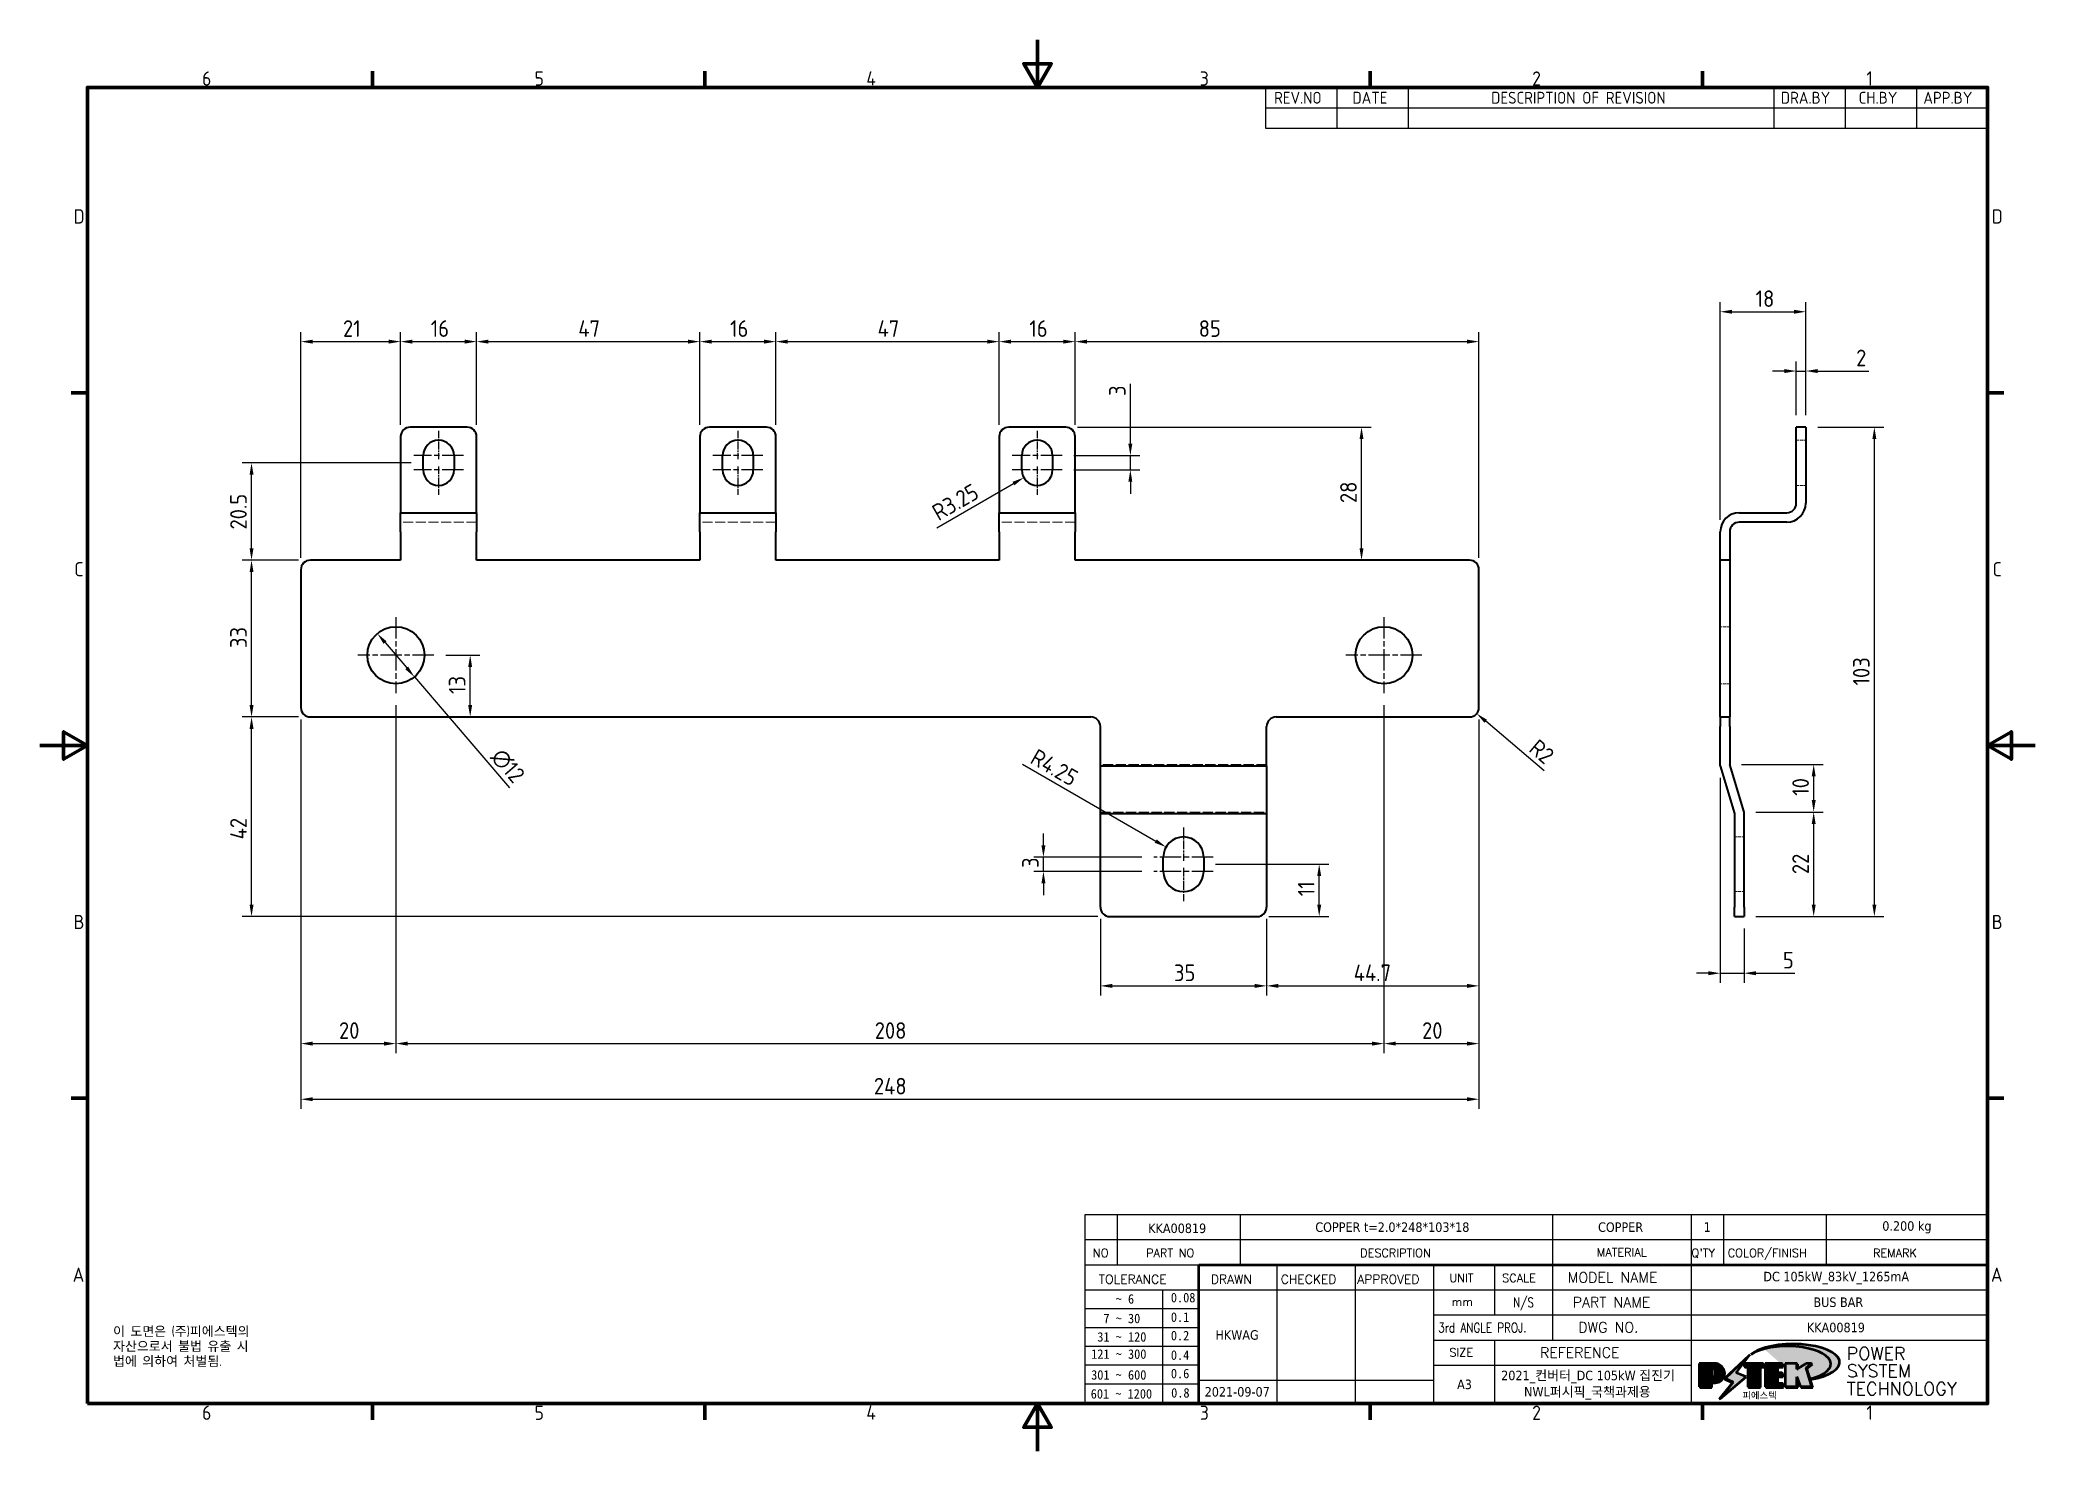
# Model space of a CAD drawing. Header units: millimetres. Extents: x 0 to 420, y 0 to 297.
import ezdxf
from ezdxf.enums import TextEntityAlignment as Align

# ---------------------------------------------------------------- set-up
doc = ezdxf.new("R2010")
doc.units = ezdxf.units.MM
doc.linetypes.add('CHAIN', pattern=[0.3543, 0.2362, -0.0295, 0.0591, -0.0295])
doc.linetypes.add('DASHED', pattern=[0.2067, 0.1654, -0.0413])
doc.layers.get('0').update_dxf_attribs({"color": 3, "lineweight": 25})
for name, color, linetype, lineweight in [('가려진 것(ISO)', 2, 'DASHED', 18), ('가시적인 것(ISO)', 3, 'Continuous', 40), ('경계(ISO)', 7, 'Continuous', 70), ('기호(ISO)', 5, 'Continuous', 25), ('제목(ISO)', 7, 'Continuous', 50), ('중심 표식(ISO)', 1, 'Continuous', 25), ('치수(ISO)', 7, 'Continuous', 25), ('해치(ISO)', 7, 'Continuous', 18)]:
    doc.layers.add(name, color=color, linetype=linetype, lineweight=lineweight)
doc.styles.add('HAN_291', font='')
doc.styles.add('HAN_370', font='', dxfattribs={"width": 2})
doc.styles.add('ISO Proportiona M2B', font='isocp.shx')
doc.styles.add('RC_284', font='ROMANC.shx')
doc.styles.add('RC_287', font='ROMANC.shx')
doc.styles.add('RC_292', font='ROMANC.shx')
doc.styles.add('ROMANT_294', font='romant.shx')
doc.styles.add('문자 텍스트_M2B', font='isocp.shx')
doc.styles.add('문자 텍스트_PSTEK_POSCO', font='isocp.shx')
doc.styles.add('치수 텍스트_PSTEK_POSCO', font='isocp.shx')
doc.styles.add('텍스트 스타일198', font='tahoma.ttf')
doc.styles.add('텍스트 스타일333', font='ROMANC.shx', dxfattribs={"width": 0.8})
doc.styles.get('HAN_291').set_extended_font_data('GulimChe')
doc.styles.get('HAN_370').set_extended_font_data('GulimChe')
doc.dimstyles.new('치수_PSTEK_POSCO', dxfattribs={"dimtxt": 3.5, "dimasz": 2.5, "dimexe": 2, "dimexo": 2.5, "dimgap": 1, "dimtad": 1, "dimrnd": 1e-08, "dimdsep": 46, "dimtxsty": '치수 텍스트_PSTEK_POSCO', "dimcen": 0.09, "dimdle": 10, "dimclrd": 7, "dimclre": 7, "dimclrt": 2, "dimadec": 1, "dimazin": 2, "dimtfac": 1, "dimtmove": 0, "dimatfit": 3, "dimfxl": 0, "dimtolj": 1, "dimlwd": -1, "dimlwe": -1, "dimarcsym": 0})

msp = doc.modelspace()

# ---------------------------------------------------------------- texts
at = {"layer": '기호(ISO)', "color": 7, "insert": (15.395, 26.228), "char_height": 2, "width": 51.24014, "attachment_point": 1, "line_spacing_factor": 0.944221, "style": '문자 텍스트_PSTEK_POSCO'}
msp.add_mtext('{이 도면은 (주)피에스텍의\\P자산으로서 불법 유출 시 \\P법에 의하여 처벌됨.}', dxfattribs=at)

# ---------------------------------------------------------------- blocks, each defined once
blk = doc.blocks.new('경계 Default Border')
at = {"layer": '경계(ISO)'}
for p, q in [((70, 287), (70, 290.4)), ((140, 287), (140, 290.4)), ((280, 287), (280, 290.4)), ((350, 287), (350, 290.4)), ((10, 222.75), (6.6, 222.75)), ((410, 222.75), (413.4, 222.75)), ((10, 74.25), (6.6, 74.25)), ((410, 74.25), (413.4, 74.25)), ((70, 10), (70, 6.6)), ((140, 10), (140, 6.6)), ((280, 10), (280, 6.6)), ((350, 10), (350, 6.6))]:
    blk.add_line(p, q, dxfattribs=at)
at = {"layer": '경계(ISO)', "flags": 128}
for points in [[(210, 297), (210, 287), (207.11, 292), (212.89, 292), (210, 287)], [(10, 10), (10, 287), (410, 287), (410, 10), (10, 10)], [(0, 148.5), (10, 148.5), (5, 151.39), (5, 145.61), (10, 148.5)], [(420, 148.5), (410, 148.5), (415, 151.39), (415, 145.61), (410, 148.5)], [(210, 0), (210, 10), (207.11, 5), (212.89, 5), (210, 10)]]:
    blk.add_lwpolyline(points, dxfattribs=at)
at = {"layer": '경계(ISO)', "color": 2, "char_height": 3, "attachment_point": 7, "style": '문자 텍스트_M2B'}
for s, insert in [('6', (34.14, 287.37)), ('5', (104.14, 287.37)), ('4', (173.97, 287.4)), ('3', (244.17, 287.37)), ('2', (314.13, 287.37)), ('1', (384.49, 287.4)), ('D', (7.08, 258.35)), ('D', (410.88, 258.35)), ('C', (7.24, 184.1)), ('C', (411.04, 184.1)), ('B', (7.08, 109.85)), ('B', (410.88, 109.85)), ('A', (6.91, 35.62)), ('A', (410.71, 35.62)), ('6', (34.14, 6.57)), ('5', (104.14, 6.57)), ('4', (173.97, 6.6)), ('3', (244.17, 6.57)), ('2', (314.13, 6.57)), ('1', (384.49, 6.6))]:
    blk.add_mtext(s, dxfattribs=dict(at, insert=insert))
blk = doc.blocks.new('제목 블록 PSTEK')
for color, points in [(252, [(317.22, 17.06), (322.03, 21.63), (322.28, 21.94), (317.05, 16.98), (318.75, 16.19), (316, 12.72), (316.34, 13), (318.92, 16.27)]), (5, [(321.62, 17.42), (319.53, 18.25), (322.45, 22.02), (317.22, 17.06), (318.92, 16.27), (316.17, 12.8)]), (1, [(324.48, 19.61), (325.24, 19.61), (325.24, 20.26), (321.23, 20.26), (321.23, 19.61), (321.98, 19.61), (321.98, 15.34), (324.48, 15.34)]), (252, [(321.98, 19.61), (321.4, 19.61), (321.4, 19.46), (321.98, 19.46)]), (252, [(324.66, 19.46), (325.42, 19.46), (325.42, 20.11), (325.24, 20.11), (325.24, 19.61), (324.48, 19.61), (324.48, 15.34), (322.16, 15.34), (322.16, 15.19), (324.66, 15.19)]), (1, [(329.23, 20.26), (325.66, 20.26), (325.66, 15.34), (329.36, 15.34), (329.36, 15.99), (328.11, 15.99), (328.11, 17.56), (329.23, 17.56), (329.23, 18.26), (328.11, 18.26), (328.11, 19.61), (329.23, 19.61)]), (252, [(328.29, 19.46), (329.41, 19.46), (329.41, 20.11), (329.23, 20.11), (329.23, 19.61), (328.11, 19.61), (328.11, 18.26), (328.29, 18.26)]), (252, [(328.29, 17.42), (329.41, 17.42), (329.41, 18.11), (329.23, 18.11), (329.23, 17.56), (328.11, 17.56), (328.11, 15.99), (328.29, 15.99)]), (1, [(332.33, 20.26), (329.86, 20.26), (329.86, 15.34), (332.33, 15.34), (332.33, 17.43), (333.07, 15.34), (335.49, 15.34), (334.25, 19.31), (335.44, 20.26), (334.31, 20.26), (332.33, 19)]), (252, [(332.51, 16.93), (332.33, 17.43), (332.33, 15.34), (330.04, 15.34), (330.04, 15.19), (332.51, 15.19)]), (252, [(332.51, 20.11), (332.33, 20.11), (332.33, 19), (332.51, 19.11)]), (252, [(335.62, 20.11), (335.25, 20.11), (334.25, 19.31), (335.49, 15.34), (333.2, 15.34), (333.25, 15.19), (335.66, 15.19), (334.43, 19.16)]), (252, [(329.54, 15.85), (329.36, 15.85), (329.36, 15.34), (325.83, 15.34), (325.83, 15.19), (329.54, 15.19)])]:
    blk.add_hatch(color=color).paths.add_polyline_path(points)
h = blk.add_hatch(color=1)
edge = h.paths.add_edge_path(flags=0)
edge.add_line((314.22, 19.61), (314.22, 17))
edge.add_line((314.22, 17), (314.35, 17))
edge.add_arc((314.35, 17.65), 0.651, 270, 360)
edge.add_line((315, 17.65), (315, 18.96))
edge.add_arc((314.35, 18.96), 0.651, 0, 90)
edge.add_line((314.35, 19.61), (314.22, 19.61))
edge = h.paths.add_edge_path()
edge.add_arc((314.98, 18.29), 1.97, 270, 450)
edge.add_line((314.98, 20.26), (311.77, 20.26))
edge.add_line((311.77, 20.26), (311.77, 15.34))
edge.add_line((311.77, 15.34), (314.22, 15.34))
edge.add_line((314.22, 15.34), (314.22, 16.32))
edge.add_line((314.22, 16.32), (314.98, 16.32))
h = blk.add_hatch(color=252)
edge = h.paths.add_edge_path()
edge.add_arc((314.98, 18.29), 1.97, 270, 406.8279)
edge.add_arc((315.16, 18.14), 1.97, -90, 53.561, ccw=False)
edge.add_line((315.16, 16.17), (314.4, 16.17))
edge.add_line((314.4, 16.17), (314.4, 15.19))
edge.add_line((314.4, 15.19), (311.94, 15.19))
edge.add_line((311.94, 15.19), (311.94, 15.34))
edge.add_line((311.94, 15.34), (314.22, 15.34))
edge.add_line((314.22, 15.34), (314.22, 16.32))
edge.add_line((314.22, 16.32), (314.98, 16.32))
h = blk.add_hatch(color=252)
edge = h.paths.add_edge_path()
edge.add_line((314.4, 19.46), (314.53, 19.46))
edge.add_arc((314.53, 18.81), 0.651, 60.4189, 90, ccw=False)
edge.add_arc((314.35, 18.96), 0.651, 39.9699, 90)
edge.add_line((314.35, 19.61), (314.22, 19.61))
edge.add_line((314.22, 19.61), (314.22, 17))
edge.add_line((314.22, 17), (314.35, 17))
edge.add_arc((314.35, 17.65), 0.651, 270, 274.6931)
edge.add_line((314.4, 17), (314.4, 19.46))
at = {"layer": '해치(ISO)', "true_color": 0x27d1fc}
h = blk.add_hatch(color=140, dxfattribs=at)
edge = h.paths.add_edge_path()
edge.add_ellipse((330.37, 20.16), major_axis=(9.1, 0), ratio=0.40699, start_angle=301.3098, end_angle=507.7437)
edge.add_ellipse((331.53, 20.46), major_axis=(-9.82, 0), ratio=0.39426, start_angle=111.5121, end_angle=334.4703, ccw=False)
edge.add_line((335.14, 16.86), (335.1, 16.99))
at = {"color": 180}
for p, q in [((182.48, 11.79), (182.48, 51.57)), ((182.48, 51.57), (372.48, 51.57)), ((189.27, 51.57), (189.27, 41.01)), ((215.22, 41.01), (215.22, 51.57)), ((280.88, 51.57), (280.88, 41.01)), ((310.09, 51.57), (310.09, 41.01)), ((316.9, 51.57), (316.9, 41.01)), ((338.46, 51.57), (338.46, 41.01)), ((372.48, 51.57), (372.48, 11.79)), ((182.48, 46.29), (372.48, 46.29)), ((182.48, 41.01), (206.45, 41.01)), ((222.94, 11.79), (222.94, 41.01)), ((239.43, 11.79), (239.43, 41.01)), ((255.92, 11.79), (255.92, 41.01)), ((268.69, 41.01), (268.69, 30.45)), ((280.88, 41.01), (280.88, 25.17)), ((310.09, 41.01), (310.09, 11.79)), ((182.48, 35.73), (206.45, 35.73)), ((198.86, 12.03), (198.86, 35.73)), ((206.45, 35.73), (372.48, 35.73)), ((182.48, 31.78), (206.45, 31.78)), ((255.92, 30.45), (372.48, 30.45)), ((182.48, 27.83), (206.45, 27.83)), ((182.48, 23.88), (206.45, 23.88)), ((255.92, 25.17), (372.48, 25.17)), ((268.69, 25.17), (268.69, 11.79)), ((182.48, 19.93), (206.45, 19.93)), ((255.92, 19.89), (310.09, 19.89)), ((182.48, 15.98), (206.45, 15.98)), ((206.45, 16.74), (255.92, 16.74)), ((182.48, 11.79), (372.48, 11.79))]:
    blk.add_line(p, q, dxfattribs=at)
at = {"color": 7, "lineweight": 50}
for p, q in [((206.45, 11.79), (206.45, 41.01)), ((206.45, 41.01), (372.48, 41.01))]:
    blk.add_line(p, q, dxfattribs=at)
at = {"color": 7}
for p, q in [((322.28, 21.94), (317.05, 16.98)), ((322.45, 22.02), (317.22, 17.06)), ((317.22, 17.06), (322.03, 21.63)), ((319.53, 18.25), (322.45, 22.02)), ((322.03, 21.63), (322.28, 21.94)), ((314.98, 20.26), (311.77, 20.26)), ((311.77, 20.26), (311.77, 15.34)), ((314.98, 20.26), (311.77, 20.26)), ((311.77, 20.26), (311.77, 15.34)), ((314.22, 17), (314.22, 19.61)), ((314.22, 19.61), (314.35, 19.61)), ((314.35, 19.61), (314.22, 19.61)), ((314.22, 19.61), (314.22, 17)), ((314.22, 17), (314.22, 19.61)), ((314.22, 19.61), (314.35, 19.61)), ((314.35, 17), (314.22, 17)), ((314.22, 17), (314.35, 17)), ((314.35, 17), (314.22, 17)), ((314.4, 19.46), (314.53, 19.46)), ((314.4, 17), (314.4, 19.46)), ((315, 18.96), (315, 17.65)), ((315, 18.96), (315, 17.65)), ((316.17, 12.8), (321.62, 17.42)), ((317.05, 16.98), (318.75, 16.19)), ((318.92, 16.27), (317.22, 17.06)), ((317.22, 17.06), (318.92, 16.27)), ((321.62, 17.42), (319.53, 18.25)), ((325.24, 20.26), (321.23, 20.26)), ((321.23, 20.26), (321.23, 19.61)), ((325.24, 20.26), (321.23, 20.26)), ((321.23, 20.26), (321.23, 19.61)), ((321.23, 19.61), (321.98, 19.61)), ((321.23, 19.61), (321.98, 19.61)), ((321.4, 19.61), (321.4, 19.46)), ((321.98, 19.61), (321.4, 19.61)), ((321.4, 19.46), (321.98, 19.46)), ((321.98, 19.61), (321.98, 15.34)), ((321.98, 19.46), (321.98, 19.61)), ((321.98, 19.61), (321.98, 15.34)), ((324.48, 19.61), (325.24, 19.61)), ((324.48, 15.34), (324.48, 19.61)), ((325.24, 19.61), (324.48, 19.61)), ((324.48, 19.61), (324.48, 15.34)), ((324.48, 19.61), (325.24, 19.61)), ((324.48, 15.34), (324.48, 19.61)), ((324.66, 19.46), (325.42, 19.46)), ((324.66, 15.19), (324.66, 19.46)), ((325.24, 19.61), (325.24, 20.26)), ((325.24, 19.61), (325.24, 20.26)), ((325.42, 20.11), (325.24, 20.11)), ((325.24, 20.11), (325.24, 19.61)), ((325.42, 19.46), (325.42, 20.11)), ((329.23, 20.26), (325.66, 20.26)), ((325.66, 20.26), (325.66, 15.34)), ((325.66, 20.26), (325.66, 15.34)), ((329.23, 20.26), (325.66, 20.26)), ((328.11, 18.26), (328.11, 19.61)), ((328.11, 19.61), (329.23, 19.61)), ((329.23, 19.61), (328.11, 19.61)), ((328.11, 19.61), (328.11, 18.26)), ((328.11, 18.26), (328.11, 19.61)), ((328.11, 19.61), (329.23, 19.61)), ((329.23, 18.26), (328.11, 18.26)), ((328.11, 18.26), (328.29, 18.26)), ((329.23, 18.26), (328.11, 18.26)), ((328.11, 17.56), (329.23, 17.56)), ((328.11, 15.99), (328.11, 17.56)), ((329.23, 17.56), (328.11, 17.56)), ((328.11, 17.56), (328.11, 15.99)), ((328.11, 17.56), (329.23, 17.56)), ((328.11, 15.99), (328.11, 17.56)), ((328.29, 18.26), (328.29, 19.46)), ((328.29, 19.46), (329.41, 19.46)), ((328.29, 15.99), (328.29, 17.42)), ((328.29, 17.42), (329.41, 17.42)), ((329.23, 19.61), (329.23, 20.26)), ((329.23, 19.61), (329.23, 20.26)), ((329.41, 20.11), (329.23, 20.11)), ((329.23, 20.11), (329.23, 19.61)), ((329.23, 17.56), (329.23, 18.26)), ((329.23, 17.56), (329.23, 18.26)), ((329.41, 18.11), (329.23, 18.11)), ((329.23, 18.11), (329.23, 17.56)), ((329.41, 19.46), (329.41, 20.11)), ((329.41, 17.42), (329.41, 18.11)), ((332.33, 20.26), (329.86, 20.26)), ((329.86, 20.26), (329.86, 15.34)), ((329.86, 20.26), (329.86, 15.34)), ((332.33, 20.26), (329.86, 20.26)), ((334.31, 20.26), (332.33, 19)), ((332.33, 19), (332.33, 20.26)), ((334.31, 20.26), (332.33, 19)), ((332.33, 19), (332.33, 20.26)), ((332.51, 20.11), (332.33, 20.11)), ((332.33, 20.11), (332.33, 19)), ((332.33, 19), (332.51, 19.11)), ((332.33, 17.43), (333.07, 15.34)), ((332.33, 15.34), (332.33, 17.43)), ((332.51, 16.93), (332.33, 17.43)), ((332.33, 17.43), (332.33, 15.34)), ((332.33, 17.43), (333.07, 15.34)), ((332.33, 15.34), (332.33, 17.43)), ((332.51, 19.11), (332.51, 20.11)), ((332.51, 15.19), (332.51, 16.93)), ((334.25, 19.31), (335.44, 20.26)), ((334.25, 19.31), (335.44, 20.26)), ((335.25, 20.11), (334.25, 19.31)), ((335.49, 15.34), (334.25, 19.31)), ((334.25, 19.31), (335.49, 15.34)), ((335.49, 15.34), (334.25, 19.31)), ((335.44, 20.26), (334.31, 20.26)), ((335.44, 20.26), (334.31, 20.26)), ((334.43, 19.16), (335.62, 20.11)), ((335.66, 15.19), (334.43, 19.16)), ((335.62, 20.11), (335.25, 20.11)), ((345.04, 17.5), (344.99, 17.69)), ((311.77, 15.34), (314.22, 15.34)), ((311.77, 15.34), (314.22, 15.34)), ((314.22, 15.34), (311.94, 15.34)), ((311.94, 15.34), (311.94, 15.19)), ((311.94, 15.19), (314.4, 15.19)), ((314.22, 16.32), (314.98, 16.32)), ((314.22, 15.34), (314.22, 16.32)), ((314.98, 16.32), (314.22, 16.32)), ((314.22, 16.32), (314.22, 15.34)), ((314.22, 16.32), (314.98, 16.32)), ((314.22, 15.34), (314.22, 16.32)), ((314.4, 16.17), (315.16, 16.17)), ((314.4, 15.19), (314.4, 16.17)), ((318.75, 16.19), (316, 12.72)), ((316, 12.72), (316.34, 13)), ((318.92, 16.27), (316.17, 12.8)), ((316.34, 13), (318.92, 16.27)), ((321.98, 15.34), (324.48, 15.34)), ((321.98, 15.34), (324.48, 15.34)), ((324.48, 15.34), (322.16, 15.34)), ((322.16, 15.34), (322.16, 15.19)), ((322.16, 15.19), (324.66, 15.19)), ((325.66, 15.34), (329.36, 15.34)), ((325.66, 15.34), (329.36, 15.34)), ((329.36, 15.34), (325.83, 15.34)), ((325.83, 15.34), (325.83, 15.19)), ((325.83, 15.19), (329.54, 15.19)), ((329.36, 15.99), (328.11, 15.99)), ((328.11, 15.99), (328.29, 15.99)), ((329.36, 15.99), (328.11, 15.99)), ((329.36, 15.34), (329.36, 15.99)), ((329.36, 15.34), (329.36, 15.99)), ((329.54, 15.85), (329.36, 15.85)), ((329.36, 15.85), (329.36, 15.34)), ((329.54, 15.19), (329.54, 15.85)), ((329.86, 15.34), (332.33, 15.34)), ((329.86, 15.34), (332.33, 15.34)), ((332.33, 15.34), (330.04, 15.34)), ((330.04, 15.34), (330.04, 15.19)), ((330.04, 15.19), (332.51, 15.19)), ((333.07, 15.34), (335.49, 15.34)), ((333.07, 15.34), (335.49, 15.34)), ((335.49, 15.34), (333.2, 15.34)), ((333.2, 15.34), (333.25, 15.19)), ((333.25, 15.19), (335.66, 15.19))]:
    blk.add_line(p, q, dxfattribs=at)
at = {"color": 5}
for p, q in [((322.45, 22.02), (317.22, 17.06)), ((319.53, 18.25), (322.45, 22.02)), ((316.17, 12.8), (321.62, 17.42)), ((317.22, 17.06), (318.92, 16.27)), ((321.62, 17.42), (319.53, 18.25)), ((318.92, 16.27), (316.17, 12.8))]:
    blk.add_line(p, q, dxfattribs=at)
at = {"color": 1}
for p, q in [((314.98, 20.26), (311.77, 20.26)), ((311.77, 20.26), (311.77, 15.34)), ((314.22, 17), (314.22, 19.61)), ((314.22, 19.61), (314.35, 19.61)), ((314.35, 17), (314.22, 17)), ((315, 18.96), (315, 17.65)), ((325.24, 20.26), (321.23, 20.26)), ((321.23, 20.26), (321.23, 19.61)), ((321.23, 19.61), (321.98, 19.61)), ((321.98, 19.61), (321.98, 15.34)), ((324.48, 19.61), (325.24, 19.61)), ((324.48, 15.34), (324.48, 19.61)), ((325.24, 19.61), (325.24, 20.26)), ((329.23, 20.26), (325.66, 20.26)), ((325.66, 20.26), (325.66, 15.34)), ((328.11, 18.26), (328.11, 19.61)), ((328.11, 19.61), (329.23, 19.61)), ((329.23, 18.26), (328.11, 18.26)), ((328.11, 17.56), (329.23, 17.56)), ((328.11, 15.99), (328.11, 17.56)), ((329.23, 19.61), (329.23, 20.26)), ((329.23, 17.56), (329.23, 18.26)), ((332.33, 20.26), (329.86, 20.26)), ((329.86, 20.26), (329.86, 15.34)), ((334.31, 20.26), (332.33, 19)), ((332.33, 19), (332.33, 20.26)), ((332.33, 17.43), (333.07, 15.34)), ((332.33, 15.34), (332.33, 17.43)), ((334.25, 19.31), (335.44, 20.26)), ((335.49, 15.34), (334.25, 19.31)), ((335.44, 20.26), (334.31, 20.26)), ((311.77, 15.34), (314.22, 15.34)), ((314.22, 16.32), (314.98, 16.32)), ((314.22, 15.34), (314.22, 16.32)), ((321.98, 15.34), (324.48, 15.34)), ((325.66, 15.34), (329.36, 15.34)), ((329.36, 15.99), (328.11, 15.99)), ((329.36, 15.34), (329.36, 15.99)), ((329.86, 15.34), (332.33, 15.34)), ((333.07, 15.34), (335.49, 15.34))]:
    blk.add_line(p, q, dxfattribs=at)
at = {"color": 7}
for centre, radius, start, end in [((314.35, 18.96), 0.651, 0, 90), ((314.35, 18.96), 0.651, 39.9699, 90), ((314.35, 18.96), 0.651, 0, 90), ((314.35, 17.65), 0.651, 270, 0), ((314.35, 17.65), 0.651, 270, 0), ((314.35, 17.65), 0.651, 270, 274.6931), ((314.53, 18.81), 0.651, 60.4189, 90), ((314.98, 18.29), 1.97, 270, 90), ((314.98, 18.29), 1.97, 270, 90), ((314.98, 18.29), 1.97, 270, 46.8279), ((315.16, 18.14), 1.97, 270, 53.561)]:
    blk.add_arc(centre, radius, start, end, dxfattribs=at)
at = {"color": 1}
for centre, radius, start, end in [((314.35, 18.96), 0.651, 0, 90), ((314.35, 17.65), 0.651, 270, 0), ((314.98, 18.29), 1.97, 270, 90)]:
    blk.add_arc(centre, radius, start, end, dxfattribs=at)
at = {"layer": '제목(ISO)', "lineweight": 18}
blk.add_line((182.48, 35.73), (182.48, 11.79), dxfattribs=at)
at = {"layer": '제목(ISO)'}
for p, q in [((322.28, 21.94), (317.05, 16.98)), ((322.45, 22.02), (317.22, 17.06)), ((317.22, 17.06), (322.03, 21.63)), ((319.53, 18.25), (322.45, 22.02)), ((322.03, 21.63), (322.28, 21.94)), ((314.98, 20.26), (311.77, 20.26)), ((311.77, 20.26), (311.77, 15.34)), ((314.22, 17), (314.22, 19.61)), ((314.22, 19.61), (314.35, 19.61)), ((314.35, 19.61), (314.22, 19.61)), ((314.22, 19.61), (314.22, 17)), ((314.35, 17), (314.22, 17)), ((314.22, 17), (314.35, 17)), ((314.4, 19.46), (314.53, 19.46)), ((314.4, 17), (314.4, 19.46)), ((315, 18.96), (315, 17.65)), ((316.17, 12.8), (321.62, 17.42)), ((317.05, 16.98), (318.75, 16.19)), ((317.22, 17.06), (318.92, 16.27)), ((318.92, 16.27), (317.22, 17.06)), ((321.62, 17.42), (319.53, 18.25)), ((325.24, 20.26), (321.23, 20.26)), ((321.23, 20.26), (321.23, 19.61)), ((321.23, 19.61), (321.98, 19.61)), ((321.98, 19.61), (321.4, 19.61)), ((321.4, 19.61), (321.4, 19.46)), ((321.4, 19.46), (321.98, 19.46)), ((321.98, 19.61), (321.98, 15.34)), ((321.98, 19.46), (321.98, 19.61)), ((324.48, 19.61), (325.24, 19.61)), ((324.48, 15.34), (324.48, 19.61)), ((325.24, 19.61), (324.48, 19.61)), ((324.48, 19.61), (324.48, 15.34)), ((324.66, 19.46), (325.42, 19.46)), ((324.66, 15.19), (324.66, 19.46)), ((325.24, 19.61), (325.24, 20.26)), ((325.42, 20.11), (325.24, 20.11)), ((325.24, 20.11), (325.24, 19.61)), ((325.42, 19.46), (325.42, 20.11)), ((329.23, 20.26), (325.66, 20.26)), ((325.66, 20.26), (325.66, 15.34)), ((328.11, 18.26), (328.11, 19.61)), ((328.11, 19.61), (329.23, 19.61)), ((329.23, 19.61), (328.11, 19.61)), ((328.11, 19.61), (328.11, 18.26)), ((329.23, 18.26), (328.11, 18.26)), ((328.11, 18.26), (328.29, 18.26)), ((328.11, 15.99), (328.11, 17.56)), ((328.11, 17.56), (329.23, 17.56)), ((329.23, 17.56), (328.11, 17.56)), ((328.11, 17.56), (328.11, 15.99)), ((328.29, 19.46), (329.41, 19.46)), ((328.29, 18.26), (328.29, 19.46)), ((328.29, 17.42), (329.41, 17.42)), ((328.29, 15.99), (328.29, 17.42)), ((329.23, 19.61), (329.23, 20.26)), ((329.41, 20.11), (329.23, 20.11)), ((329.23, 20.11), (329.23, 19.61)), ((329.23, 17.56), (329.23, 18.26)), ((329.41, 18.11), (329.23, 18.11)), ((329.23, 18.11), (329.23, 17.56)), ((329.41, 19.46), (329.41, 20.11)), ((329.41, 17.42), (329.41, 18.11)), ((332.33, 20.26), (329.86, 20.26)), ((329.86, 20.26), (329.86, 15.34)), ((334.31, 20.26), (332.33, 19)), ((332.33, 19), (332.33, 20.26)), ((332.51, 20.11), (332.33, 20.11)), ((332.33, 20.11), (332.33, 19)), ((332.33, 19), (332.51, 19.11)), ((332.33, 15.34), (332.33, 17.43)), ((332.33, 17.43), (333.07, 15.34)), ((332.51, 16.93), (332.33, 17.43)), ((332.33, 17.43), (332.33, 15.34)), ((332.51, 19.11), (332.51, 20.11)), ((332.51, 15.19), (332.51, 16.93)), ((334.25, 19.31), (335.44, 20.26)), ((335.25, 20.11), (334.25, 19.31)), ((335.49, 15.34), (334.25, 19.31)), ((334.25, 19.31), (335.49, 15.34)), ((335.44, 20.26), (334.31, 20.26)), ((334.43, 19.16), (335.62, 20.11)), ((335.66, 15.19), (334.43, 19.16)), ((335.62, 20.11), (335.25, 20.11)), ((311.77, 15.34), (314.22, 15.34)), ((314.22, 15.34), (311.94, 15.34)), ((311.94, 15.34), (311.94, 15.19)), ((311.94, 15.19), (314.4, 15.19)), ((314.22, 15.34), (314.22, 16.32)), ((314.22, 16.32), (314.98, 16.32)), ((314.98, 16.32), (314.22, 16.32)), ((314.22, 16.32), (314.22, 15.34)), ((314.4, 15.19), (314.4, 16.17)), ((314.4, 16.17), (315.16, 16.17)), ((318.75, 16.19), (316, 12.72)), ((316, 12.72), (316.34, 13)), ((318.92, 16.27), (316.17, 12.8)), ((316.34, 13), (318.92, 16.27)), ((321.98, 15.34), (324.48, 15.34)), ((324.48, 15.34), (322.16, 15.34)), ((322.16, 15.34), (322.16, 15.19)), ((322.16, 15.19), (324.66, 15.19)), ((325.66, 15.34), (329.36, 15.34)), ((329.36, 15.34), (325.83, 15.34)), ((325.83, 15.34), (325.83, 15.19)), ((325.83, 15.19), (329.54, 15.19)), ((329.36, 15.99), (328.11, 15.99)), ((328.11, 15.99), (328.29, 15.99)), ((329.36, 15.34), (329.36, 15.99)), ((329.54, 15.85), (329.36, 15.85)), ((329.36, 15.85), (329.36, 15.34)), ((329.54, 15.19), (329.54, 15.85)), ((329.86, 15.34), (332.33, 15.34)), ((332.33, 15.34), (330.04, 15.34)), ((330.04, 15.34), (330.04, 15.19)), ((330.04, 15.19), (332.51, 15.19)), ((333.07, 15.34), (335.49, 15.34)), ((335.49, 15.34), (333.2, 15.34)), ((333.2, 15.34), (333.25, 15.19)), ((333.25, 15.19), (335.66, 15.19))]:
    blk.add_line(p, q, dxfattribs=at)
at = {"layer": '제목(ISO)', "color": 4}
blk.add_line((335.14, 16.86), (335.1, 16.99), dxfattribs=at)
at = {"layer": '제목(ISO)'}
for centre, radius, start, end in [((314.35, 18.96), 0.651, 0, 90), ((314.35, 18.96), 0.651, 39.9699, 90), ((314.35, 17.65), 0.651, 270, 0), ((314.35, 17.65), 0.651, 270, 274.6931), ((314.53, 18.81), 0.651, 60.4189, 90), ((314.98, 18.29), 1.97, 46.8279, 90), ((314.98, 18.29), 1.97, 270, 46.8279), ((314.98, 18.29), 1.97, 270, 46.8279), ((315.16, 18.14), 1.97, 270, 53.561)]:
    blk.add_arc(centre, radius, start, end, dxfattribs=at)
at = {"layer": '제목(ISO)', "color": 4}
for centre, major_axis, ratio, start_param, end_param in [((331.53, 20.46), (9.82, 0), 0.39426, 5.087845, 8.9792), ((330.37, 20.16), (9.1, 0), 0.40699, 5.258849, 8.861799)]:
    blk.add_ellipse(centre, major_axis=major_axis, ratio=ratio, start_param=start_param, end_param=end_param, dxfattribs=at)
at = {"color": 2}
for s, height, style, p in [('NO', 1.742, 'RC_284', (184.14, 42.62)), ('PART NO', 1.742, 'RC_284', (195.34, 42.62)), ('DESCRIPTION', 1.7424, 'RC_284', (240.4, 42.62)), ("Q'TY", 1.742, 'RC_284', (310.14, 42.62)), ('COLOR/FINISH', 1.7424, 'RC_284', (317.77, 42.62)), ('REMARK', 1.742, 'RC_284', (348.35, 42.62)), (' TOLERANCE', 1.9, 'RC_287', (184.09, 37.01)), ('DRAWN', 1.9, 'RC_287', (208.98, 37.01)), ('CHECKED', 1.9, 'RC_287', (223.69, 37.01)), ('APPROVED', 1.9, 'RC_287', (239.78, 37.01)), ('UNIT', 1.742, 'RC_284', (259.17, 37.34)), ('SCALE', 1.742, 'RC_284', (270.29, 37.34)), ('MODEL NAME', 2.178, 'RC_292', (284.1, 37.25)), ('    ~ 6', 2, 'HAN_291', (183.77, 32.82)), ('0.08', 2, 'HAN_291', (200.55, 33.1)), ('PART NAME', 2.178, 'RC_292', (285.14, 32.03)), ('  7 ~ 30', 2, 'HAN_291', (183.77, 28.71)), ('0.1', 2, 'HAN_291', (200.55, 28.99)), ('mm', 1.742, 'RC_284', (259.65, 32.35)), (' 31 ~ 120', 2, 'HAN_291', (183.77, 24.83)), ('0.2', 2, 'HAN_291', (200.55, 25.11)), (' DWG NO.', 2.178, 'RC_292', (284.81, 26.75)), ('121 ~ 300', 2, 'HAN_291', (183.77, 21.21)), ('0.4', 2, 'HAN_291', (200.55, 21)), ('SIZE', 1.742, 'RC_284', (259.17, 21.69)), ('REFERENCE', 2.178, 'RC_292', (278.27, 21.43)), ('301 ~ 600', 2, 'HAN_291', (183.77, 16.83)), ('0.6', 2, 'HAN_291', (200.55, 17.12)), ('601 ~ 1200', 2, 'HAN_291', (183.68, 12.85)), ('0.8', 2, 'HAN_291', (200.61, 13.06))]:
    blk.add_text(s, height=height, dxfattribs=dict(at, style=style)).set_placement(p)
at = {"color": 2, "style": 'RC_284'}
blk.add_text('MATERIAL', height=1.742, dxfattribs=at).set_placement((295.48, 43.65), align=Align.MIDDLE_CENTER)
at = {"color": 7, "style": '텍스트 스타일333', "width": 0.8}
blk.add_text('N/S', height=2, dxfattribs=at).set_placement((274.78, 33.09), align=Align.MIDDLE_CENTER)
at = {"color": 2, "style": '텍스트 스타일333', "width": 0.8}
blk.add_text('3rd ANGLE PROJ.', height=2, dxfattribs=at).set_placement((256.84, 26.76))
at = {"color": 7, "style": 'ROMANT_294'}
for s, p in [('POWER', (342.83, 20.97)), ('SYSTEM', (342.83, 17.33)), ('TECHNOLOGY', (342.83, 13.57))]:
    blk.add_text(s, height=2.7, dxfattribs=at).set_placement(p)
at = {"color": 7, "insert": (320.85, 14.21), "char_height": 1.4, "attachment_point": 1, "line_spacing_factor": 0.332, "style": 'HAN_370'}
blk.add_mtext('\\fHY견고딕|b0|i0;\\H1.4000;피에스텍', dxfattribs=at)
at = {"layer": '제목(ISO)', "style": '텍스트 스타일198'}
for tag, p in [('질량\\P3;_001', (350.3, 48.16)), ('부품_번호_001', (195.78, 47.68)), ('설명_001', (230.96, 47.92)), ('재질_001', (290.47, 47.93)), ("3._Q'TY_001", (312.71, 47.92)), ('1._MODEL_NAME_001', (325.27, 37.52)), ('제목_001', (335.81, 32.12)), ('설계자_001', (209.94, 25.23)), ('부품_번호_001', (334.44, 26.81)), ('시트_크기_001', (260.81, 14.84)), ('프로젝트_001', (270.08, 16.71)), ('작성_날짜_001', (207.67, 13.27)), ('프로젝트_002', (274.9, 13.28))]:
    blk.add_attdef(tag, p, '', height=2, dxfattribs=at)
for tag, p in [('4._COLOR', (327.68, 48.93)), ('점검자', (231.18, 26.23)), ('엔지니어링_승인자', (247.67, 26.23)), ('점검_날짜', (231.18, 14.27)), ('엔지니어링_승인_날짜', (247.67, 14.27))]:
    blk.add_attdef(tag, text='', height=2, dxfattribs=at).set_placement(p, align=Align.MIDDLE_CENTER)
blk = doc.blocks.new('리비전 내역')
at = {"layer": '기호(ISO)'}
for p, q in [((258, 287), (410, 287)), ((258, 287), (258, 282.72)), ((273, 287), (273, 282.72)), ((288, 287), (288, 282.72)), ((365, 287), (365, 282.72)), ((380, 287), (380, 282.72)), ((395, 287), (395, 282.72)), ((410, 287), (410, 282.72)), ((258, 282.72), (410, 282.72)), ((258, 282.72), (258, 278.44)), ((273, 282.72), (273, 278.44)), ((288, 282.72), (288, 278.44)), ((365, 282.72), (365, 278.44)), ((380, 282.72), (380, 278.44)), ((395, 282.72), (395, 278.44)), ((410, 282.72), (410, 278.44)), ((258, 278.44), (410, 278.44))]:
    blk.add_line(p, q, dxfattribs=at)
at = {"layer": '기호(ISO)', "color": 2, "char_height": 2.5, "attachment_point": 7, "style": 'ISO Proportiona M2B'}
for s, insert in [('REV.NO', (259.79, 283.58)), ('DATE', (276.31, 283.58)), ('DESCRIPTION OF REVISION', (305.51, 283.58)), ('DRA.BY', (366.48, 283.58)), ('CH.BY', (382.86, 283.58)), ('APP.BY', (396.48, 283.58))]:
    blk.add_mtext(s, dxfattribs=dict(at, insert=insert))
blk = doc.blocks.new('*D22')
at = {"layer": 'Defpoints', "color": 0, "transparency": 16777216}
for p in [(75.93, 233.5), (75.93, 213.5), (54.93, 185.5)]:
    blk.add_point(p, dxfattribs=at)
at = {"layer": '치수(ISO)', "color": 7, "transparency": 16777216}
for p, q in [((54.93, 188), (54.93, 235.5)), ((75.93, 216), (75.93, 235.5)), ((57.43, 233.5), (73.43, 233.5))]:
    blk.add_line(p, q, dxfattribs=at)
for points in [[(57.43, 233.92), (57.43, 233.08), (54.93, 233.5)], [(73.43, 233.92), (73.43, 233.08), (75.93, 233.5)]]:
    blk.add_solid(points, dxfattribs=at)
at = {"layer": '치수(ISO)', "color": 2, "transparency": 16777216, "insert": (63.8, 236.25), "char_height": 3.5, "attachment_point": 4, "style": '치수 텍스트_PSTEK_POSCO'}
blk.add_mtext('\\A1;21', dxfattribs=at)
blk = doc.blocks.new('*D23')
at = {"layer": 'Defpoints', "color": 0, "transparency": 16777216}
for p in [(91.93, 233.5), (75.93, 213.5), (91.93, 213.5)]:
    blk.add_point(p, dxfattribs=at)
at = {"layer": '치수(ISO)', "color": 7, "transparency": 16777216}
for p, q in [((75.93, 216), (75.93, 235.5)), ((91.93, 216), (91.93, 235.5)), ((78.43, 233.5), (89.43, 233.5))]:
    blk.add_line(p, q, dxfattribs=at)
for points in [[(78.43, 233.92), (78.43, 233.08), (75.93, 233.5)], [(89.43, 233.92), (89.43, 233.08), (91.93, 233.5)]]:
    blk.add_solid(points, dxfattribs=at)
at = {"layer": '치수(ISO)', "color": 2, "transparency": 16777216, "insert": (82.28, 236.25), "char_height": 3.5, "attachment_point": 4, "style": '치수 텍스트_PSTEK_POSCO'}
blk.add_mtext('\\A1;16', dxfattribs=at)
blk = doc.blocks.new('*D24')
at = {"layer": 'Defpoints', "color": 0, "transparency": 16777216}
for p in [(138.93, 233.5), (91.93, 213.5), (138.93, 213.5)]:
    blk.add_point(p, dxfattribs=at)
at = {"layer": '치수(ISO)', "color": 7, "transparency": 16777216}
for p, q in [((91.93, 216), (91.93, 235.5)), ((138.93, 216), (138.93, 235.5)), ((94.43, 233.5), (136.43, 233.5))]:
    blk.add_line(p, q, dxfattribs=at)
for points in [[(94.43, 233.92), (94.43, 233.08), (91.93, 233.5)], [(136.43, 233.92), (136.43, 233.08), (138.93, 233.5)]]:
    blk.add_solid(points, dxfattribs=at)
at = {"layer": '치수(ISO)', "color": 2, "transparency": 16777216, "insert": (113.34, 236.25), "char_height": 3.5, "attachment_point": 4, "style": '치수 텍스트_PSTEK_POSCO'}
blk.add_mtext('\\A1;47', dxfattribs=at)
blk = doc.blocks.new('*D25')
at = {"layer": 'Defpoints', "color": 0, "transparency": 16777216}
for p in [(154.93, 233.5), (138.93, 213.5), (154.93, 213.5)]:
    blk.add_point(p, dxfattribs=at)
at = {"layer": '치수(ISO)', "color": 7, "transparency": 16777216}
for p, q in [((138.93, 216), (138.93, 235.5)), ((154.93, 216), (154.93, 235.5)), ((141.43, 233.5), (152.43, 233.5))]:
    blk.add_line(p, q, dxfattribs=at)
for points in [[(141.43, 233.92), (141.43, 233.08), (138.93, 233.5)], [(152.43, 233.92), (152.43, 233.08), (154.93, 233.5)]]:
    blk.add_solid(points, dxfattribs=at)
at = {"layer": '치수(ISO)', "color": 2, "transparency": 16777216, "insert": (145.28, 236.25), "char_height": 3.5, "attachment_point": 4, "style": '치수 텍스트_PSTEK_POSCO'}
blk.add_mtext('\\A1;16', dxfattribs=at)
blk = doc.blocks.new('*D26')
at = {"layer": 'Defpoints', "color": 0, "transparency": 16777216}
for p in [(201.93, 233.5), (154.93, 213.5), (201.93, 213.5)]:
    blk.add_point(p, dxfattribs=at)
at = {"layer": '치수(ISO)', "color": 7, "transparency": 16777216}
for p, q in [((154.93, 216), (154.93, 235.5)), ((201.93, 216), (201.93, 235.5)), ((157.43, 233.5), (199.43, 233.5))]:
    blk.add_line(p, q, dxfattribs=at)
for points in [[(157.43, 233.92), (157.43, 233.08), (154.93, 233.5)], [(199.43, 233.92), (199.43, 233.08), (201.93, 233.5)]]:
    blk.add_solid(points, dxfattribs=at)
at = {"layer": '치수(ISO)', "color": 2, "transparency": 16777216, "insert": (176.34, 236.25), "char_height": 3.5, "attachment_point": 4, "style": '치수 텍스트_PSTEK_POSCO'}
blk.add_mtext('\\A1;47', dxfattribs=at)
blk = doc.blocks.new('*D27')
at = {"layer": 'Defpoints', "color": 0, "transparency": 16777216}
for p in [(217.93, 233.5), (201.93, 213.5), (217.93, 213.5)]:
    blk.add_point(p, dxfattribs=at)
at = {"layer": '치수(ISO)', "color": 7, "transparency": 16777216}
for p, q in [((201.93, 216), (201.93, 235.5)), ((217.93, 216), (217.93, 235.5)), ((204.43, 233.5), (215.43, 233.5))]:
    blk.add_line(p, q, dxfattribs=at)
for points in [[(204.43, 233.92), (204.43, 233.08), (201.93, 233.5)], [(215.43, 233.92), (215.43, 233.08), (217.93, 233.5)]]:
    blk.add_solid(points, dxfattribs=at)
at = {"layer": '치수(ISO)', "color": 2, "transparency": 16777216, "insert": (208.28, 236.25), "char_height": 3.5, "attachment_point": 4, "style": '치수 텍스트_PSTEK_POSCO'}
blk.add_mtext('\\A1;16', dxfattribs=at)
blk = doc.blocks.new('*D28')
at = {"layer": 'Defpoints', "color": 0, "transparency": 16777216}
for p in [(302.93, 233.5), (217.93, 213.5), (302.93, 185.5)]:
    blk.add_point(p, dxfattribs=at)
at = {"layer": '치수(ISO)', "color": 7, "transparency": 16777216}
for p, q in [((217.93, 216), (217.93, 235.5)), ((302.93, 188), (302.93, 235.5)), ((220.43, 233.5), (300.43, 233.5))]:
    blk.add_line(p, q, dxfattribs=at)
for points in [[(220.43, 233.92), (220.43, 233.08), (217.93, 233.5)], [(300.43, 233.92), (300.43, 233.08), (302.93, 233.5)]]:
    blk.add_solid(points, dxfattribs=at)
at = {"layer": '치수(ISO)', "color": 2, "transparency": 16777216, "insert": (243.94, 236.25), "char_height": 3.5, "attachment_point": 4, "style": '치수 텍스트_PSTEK_POSCO'}
blk.add_mtext('\\A1;85', dxfattribs=at)
blk = doc.blocks.new('*D29')
at = {"layer": 'Defpoints', "color": 0, "transparency": 16777216}
for p in [(215.18, 209.5), (215.18, 206.5), (229.55, 209.5)]:
    blk.add_point(p, dxfattribs=at)
at = {"layer": '치수(ISO)', "color": 7, "transparency": 16777216}
for p, q in [((229.55, 212), (229.55, 224.61)), ((217.68, 209.5), (231.55, 209.5)), ((217.68, 206.5), (231.55, 206.5)), ((229.55, 206.5), (229.55, 209.5)), ((229.55, 204), (229.55, 201.5))]:
    blk.add_line(p, q, dxfattribs=at)
for points in [[(229.13, 212), (229.96, 212), (229.55, 209.5)], [(229.13, 204), (229.96, 204), (229.55, 206.5)]]:
    blk.add_solid(points, dxfattribs=at)
at = {"layer": '치수(ISO)', "color": 2, "transparency": 16777216, "insert": (226.8, 222.07), "char_height": 3.5, "attachment_point": 4, "rotation": 90, "style": '치수 텍스트_PSTEK_POSCO'}
blk.add_mtext('\\A1;3', dxfattribs=at)
blk = doc.blocks.new('*D30')
at = {"layer": 'Defpoints', "color": 0, "transparency": 16777216}
for p in [(209.93, 206.5), (207.12, 204.88)]:
    blk.add_point(p, dxfattribs=at)
at = {"layer": '치수(ISO)', "color": 7, "transparency": 16777216}
blk.add_line((188.81, 194.31), (204.95, 203.63), dxfattribs=at)
blk.add_solid([(204.74, 203.99), (205.16, 203.27), (207.12, 204.88)], dxfattribs=at)
at = {"layer": '치수(ISO)', "color": 2, "transparency": 16777216, "insert": (188.3, 197.19), "char_height": 3.5, "attachment_point": 4, "rotation": 30, "style": '치수 텍스트_PSTEK_POSCO'}
blk.add_mtext('\\A1;R3.25', dxfattribs=at)
blk = doc.blocks.new('*D31')
at = {"layer": 'Defpoints', "color": 0, "transparency": 16777216}
for p in [(44.55, 187.5), (56.93, 187.5), (56.93, 154.5)]:
    blk.add_point(p, dxfattribs=at)
at = {"layer": '치수(ISO)', "color": 7, "transparency": 16777216}
for p, q in [((54.43, 187.5), (42.55, 187.5)), ((44.55, 157), (44.55, 185)), ((54.43, 154.5), (42.55, 154.5))]:
    blk.add_line(p, q, dxfattribs=at)
for points in [[(44.14, 185), (44.97, 185), (44.55, 187.5)], [(44.14, 157), (44.97, 157), (44.55, 154.5)]]:
    blk.add_solid(points, dxfattribs=at)
at = {"layer": '치수(ISO)', "color": 2, "transparency": 16777216, "insert": (41.8, 169.01), "char_height": 3.5, "attachment_point": 4, "rotation": 90, "style": '치수 텍스트_PSTEK_POSCO'}
blk.add_mtext('\\A1;33', dxfattribs=at)
blk = doc.blocks.new('*D32')
at = {"layer": 'Defpoints', "color": 0, "transparency": 16777216}
for p in [(44.55, 154.5), (56.93, 154.5), (225.23, 112.5)]:
    blk.add_point(p, dxfattribs=at)
at = {"layer": '치수(ISO)', "color": 7, "transparency": 16777216}
for p, q in [((54.43, 154.5), (42.55, 154.5)), ((44.55, 115), (44.55, 152)), ((222.73, 112.5), (42.55, 112.5))]:
    blk.add_line(p, q, dxfattribs=at)
for points in [[(44.14, 152), (44.97, 152), (44.55, 154.5)], [(44.14, 115), (44.97, 115), (44.55, 112.5)]]:
    blk.add_solid(points, dxfattribs=at)
at = {"layer": '치수(ISO)', "color": 2, "transparency": 16777216, "insert": (41.8, 128.75), "char_height": 3.5, "attachment_point": 4, "rotation": 90, "style": '치수 텍스트_PSTEK_POSCO'}
blk.add_mtext('\\A1;42', dxfattribs=at)
blk = doc.blocks.new('*D33')
at = {"layer": 'Defpoints', "color": 0, "transparency": 16777216}
for p in [(44.55, 208), (80.68, 208), (56.93, 187.5)]:
    blk.add_point(p, dxfattribs=at)
at = {"layer": '치수(ISO)', "color": 7, "transparency": 16777216}
for p, q in [((78.18, 208), (42.55, 208)), ((44.55, 190), (44.55, 205.5)), ((54.43, 187.5), (42.55, 187.5))]:
    blk.add_line(p, q, dxfattribs=at)
for points in [[(44.14, 205.5), (44.97, 205.5), (44.55, 208)], [(44.14, 190), (44.97, 190), (44.55, 187.5)]]:
    blk.add_solid(points, dxfattribs=at)
at = {"layer": '치수(ISO)', "color": 2, "transparency": 16777216, "insert": (41.8, 193.96), "char_height": 3.5, "attachment_point": 4, "rotation": 90, "style": '치수 텍스트_PSTEK_POSCO'}
blk.add_mtext('\\A1;20.5', dxfattribs=at)
blk = doc.blocks.new('*D34')
at = {"layer": 'Defpoints', "color": 0, "transparency": 16777216}
for p in [(82.93, 167.5), (90.58, 167.5), (90.58, 154.5)]:
    blk.add_point(p, dxfattribs=at)
at = {"layer": '치수(ISO)', "color": 7, "transparency": 16777216}
for p, q in [((85.43, 167.5), (92.58, 167.5)), ((90.58, 157), (90.58, 165))]:
    blk.add_line(p, q, dxfattribs=at)
for points in [[(90.16, 165), (90.99, 165), (90.58, 167.5)], [(90.16, 157), (90.99, 157), (90.58, 154.5)]]:
    blk.add_solid(points, dxfattribs=at)
at = {"layer": '치수(ISO)', "color": 2, "transparency": 16777216, "insert": (87.83, 159.35), "char_height": 3.5, "attachment_point": 4, "rotation": 90, "style": '치수 텍스트_PSTEK_POSCO'}
blk.add_mtext('\\A1;13', dxfattribs=at)
blk = doc.blocks.new('*D35')
at = {"layer": 'Defpoints', "color": 0, "transparency": 16777216}
for p in [(71.03, 172.06), (78.83, 162.94)]:
    blk.add_point(p, dxfattribs=at)
at = {"layer": '치수(ISO)', "color": 7, "transparency": 16777216}
for p, q in [((72.65, 170.16), (77.21, 164.84)), ((78.83, 162.94), (98.83, 139.58))]:
    blk.add_line(p, q, dxfattribs=at)
for points in [[(72.97, 170.43), (72.34, 169.89), (71.03, 172.06)], [(77.52, 165.11), (76.89, 164.57), (78.83, 162.94)]]:
    blk.add_solid(points, dxfattribs=at)
at = {"layer": '치수(ISO)', "color": 2, "transparency": 16777216, "insert": (96.04, 147.08), "char_height": 3.5, "attachment_point": 4, "rotation": 310.5695, "style": '치수 텍스트_PSTEK_POSCO'}
blk.add_mtext('\\A1;∅12', dxfattribs=at)
blk = doc.blocks.new('*D36')
at = {"layer": 'Defpoints', "color": 0, "transparency": 16777216}
for p in [(54.93, 156.5), (74.93, 159.5), (74.93, 85.76)]:
    blk.add_point(p, dxfattribs=at)
at = {"layer": '치수(ISO)', "color": 7, "transparency": 16777216}
for p, q in [((74.93, 157), (74.93, 83.76)), ((54.93, 154), (54.93, 83.76)), ((57.43, 85.76), (72.43, 85.76))]:
    blk.add_line(p, q, dxfattribs=at)
for points in [[(57.43, 86.18), (57.43, 85.34), (54.93, 85.76)], [(72.43, 86.18), (72.43, 85.34), (74.93, 85.76)]]:
    blk.add_solid(points, dxfattribs=at)
at = {"layer": '치수(ISO)', "color": 2, "transparency": 16777216, "insert": (62.96, 88.51), "char_height": 3.5, "attachment_point": 4, "style": '치수 텍스트_PSTEK_POSCO'}
blk.add_mtext('\\A1;20', dxfattribs=at)
blk = doc.blocks.new('*D37')
at = {"layer": 'Defpoints', "color": 0, "transparency": 16777216}
for p in [(223.23, 114.5), (258.23, 114.5), (258.23, 97.91)]:
    blk.add_point(p, dxfattribs=at)
at = {"layer": '치수(ISO)', "color": 7, "transparency": 16777216}
for p, q in [((223.23, 112), (223.23, 95.91)), ((258.23, 112), (258.23, 95.91)), ((225.73, 97.91), (255.73, 97.91))]:
    blk.add_line(p, q, dxfattribs=at)
for points in [[(225.73, 98.33), (225.73, 97.49), (223.23, 97.91)], [(255.73, 98.33), (255.73, 97.49), (258.23, 97.91)]]:
    blk.add_solid(points, dxfattribs=at)
at = {"layer": '치수(ISO)', "color": 2, "transparency": 16777216, "insert": (238.74, 100.66), "char_height": 3.5, "attachment_point": 4, "style": '치수 텍스트_PSTEK_POSCO'}
blk.add_mtext('\\A1;35', dxfattribs=at)
blk = doc.blocks.new('*D38')
at = {"layer": 'Defpoints', "color": 0, "transparency": 16777216}
for p in [(302.93, 156.5), (258.23, 114.5), (302.93, 97.91)]:
    blk.add_point(p, dxfattribs=at)
at = {"layer": '치수(ISO)', "color": 7, "transparency": 16777216}
for p, q in [((302.93, 154), (302.93, 95.91)), ((258.23, 112), (258.23, 95.91)), ((260.73, 97.91), (300.43, 97.91))]:
    blk.add_line(p, q, dxfattribs=at)
for points in [[(260.73, 98.33), (260.73, 97.49), (258.23, 97.91)], [(300.43, 98.33), (300.43, 97.49), (302.93, 97.91)]]:
    blk.add_solid(points, dxfattribs=at)
at = {"layer": '치수(ISO)', "color": 2, "transparency": 16777216, "insert": (276.57, 100.66), "char_height": 3.5, "attachment_point": 4, "style": '치수 텍스트_PSTEK_POSCO'}
blk.add_mtext('\\A1;44.7', dxfattribs=at)
blk = doc.blocks.new('*D39')
at = {"layer": 'Defpoints', "color": 0, "transparency": 16777216}
for p in [(244.98, 123.5), (269.3, 123.5), (256.23, 112.5)]:
    blk.add_point(p, dxfattribs=at)
at = {"layer": '치수(ISO)', "color": 7, "transparency": 16777216}
for p, q in [((247.48, 123.5), (271.3, 123.5)), ((269.3, 115), (269.3, 121)), ((258.73, 112.5), (271.3, 112.5))]:
    blk.add_line(p, q, dxfattribs=at)
for points in [[(268.88, 121), (269.72, 121), (269.3, 123.5)], [(268.88, 115), (269.72, 115), (269.3, 112.5)]]:
    blk.add_solid(points, dxfattribs=at)
at = {"layer": '치수(ISO)', "color": 2, "transparency": 16777216, "insert": (266.55, 116.78), "char_height": 3.5, "attachment_point": 4, "rotation": 90, "style": '치수 텍스트_PSTEK_POSCO'}
blk.add_mtext('\\A1;11', dxfattribs=at)
blk = doc.blocks.new('*D40')
at = {"layer": 'Defpoints', "color": 0, "transparency": 16777216}
for p in [(211.25, 125), (234.48, 125), (234.48, 122)]:
    blk.add_point(p, dxfattribs=at)
at = {"layer": '치수(ISO)', "color": 7, "transparency": 16777216}
for p, q in [((211.25, 127.5), (211.25, 130)), ((231.98, 125), (209.25, 125)), ((231.98, 122), (209.25, 122)), ((211.25, 122), (211.25, 125)), ((211.25, 119.5), (211.25, 117))]:
    blk.add_line(p, q, dxfattribs=at)
for points in [[(210.83, 127.5), (211.67, 127.5), (211.25, 125)], [(210.83, 119.5), (211.67, 119.5), (211.25, 122)]]:
    blk.add_solid(points, dxfattribs=at)
at = {"layer": '치수(ISO)', "color": 2, "transparency": 16777216, "insert": (208.5, 122.73), "char_height": 3.5, "attachment_point": 4, "rotation": 90, "style": '치수 텍스트_PSTEK_POSCO'}
blk.add_mtext('\\A1;3', dxfattribs=at)
blk = doc.blocks.new('*D41')
at = {"layer": 'Defpoints', "color": 0, "transparency": 16777216}
for p in [(237.05, 127.13), (240.73, 125)]:
    blk.add_point(p, dxfattribs=at)
at = {"layer": '치수(ISO)', "color": 7, "transparency": 16777216}
blk.add_line((206.84, 144.57), (234.89, 128.38), dxfattribs=at)
blk.add_solid([(235.09, 128.74), (234.68, 128.02), (237.05, 127.13)], dxfattribs=at)
at = {"layer": '치수(ISO)', "color": 2, "transparency": 16777216, "insert": (209.08, 146.45), "char_height": 3.5, "attachment_point": 4, "rotation": 330, "style": '치수 텍스트_PSTEK_POSCO'}
blk.add_mtext('\\A1;R4.25', dxfattribs=at)
blk = doc.blocks.new('*D42')
at = {"layer": 'Defpoints', "color": 0, "transparency": 16777216}
for p in [(215.93, 215.5), (278.21, 215.5), (278.21, 187.5)]:
    blk.add_point(p, dxfattribs=at)
at = {"layer": '치수(ISO)', "color": 7, "transparency": 16777216}
for p, q in [((218.43, 215.5), (280.21, 215.5)), ((278.21, 190), (278.21, 213))]:
    blk.add_line(p, q, dxfattribs=at)
for points in [[(277.8, 213), (278.63, 213), (278.21, 215.5)], [(277.8, 190), (278.63, 190), (278.21, 187.5)]]:
    blk.add_solid(points, dxfattribs=at)
at = {"layer": '치수(ISO)', "color": 2, "transparency": 16777216, "insert": (275.46, 199.53), "char_height": 3.5, "attachment_point": 4, "rotation": 90, "style": '치수 텍스트_PSTEK_POSCO'}
blk.add_mtext('\\A1;28', dxfattribs=at)
blk = doc.blocks.new('*D43')
at = {"layer": 'Defpoints', "color": 0, "transparency": 16777216}
for p in [(371.73, 227.31), (369.73, 215.5), (371.73, 215.5)]:
    blk.add_point(p, dxfattribs=at)
at = {"layer": '치수(ISO)', "color": 7, "transparency": 16777216}
for p, q in [((367.23, 227.31), (364.73, 227.31)), ((369.73, 218), (369.73, 229.31)), ((369.73, 227.31), (371.73, 227.31)), ((371.73, 218), (371.73, 229.31)), ((374.23, 227.31), (385.03, 227.31))]:
    blk.add_line(p, q, dxfattribs=at)
for points in [[(367.23, 227.73), (367.23, 226.89), (369.73, 227.31)], [(374.23, 227.73), (374.23, 226.89), (371.73, 227.31)]]:
    blk.add_solid(points, dxfattribs=at)
at = {"layer": '치수(ISO)', "color": 2, "transparency": 16777216, "insert": (382.33, 230.06), "char_height": 3.5, "attachment_point": 4, "style": '치수 텍스트_PSTEK_POSCO'}
blk.add_mtext('\\A1;2', dxfattribs=at)
blk = doc.blocks.new('*D44')
at = {"layer": 'Defpoints', "color": 0, "transparency": 16777216}
for p in [(371.73, 239.79), (371.73, 215.5), (353.73, 193.5)]:
    blk.add_point(p, dxfattribs=at)
at = {"layer": '치수(ISO)', "color": 7, "transparency": 16777216}
for p, q in [((353.73, 196), (353.73, 241.79)), ((356.23, 239.79), (369.23, 239.79)), ((371.73, 218), (371.73, 241.79))]:
    blk.add_line(p, q, dxfattribs=at)
for points in [[(356.23, 240.21), (356.23, 239.37), (353.73, 239.79)], [(369.23, 240.21), (369.23, 239.37), (371.73, 239.79)]]:
    blk.add_solid(points, dxfattribs=at)
at = {"layer": '치수(ISO)', "color": 2, "transparency": 16777216, "insert": (361.16, 242.54), "char_height": 3.5, "attachment_point": 4, "style": '치수 텍스트_PSTEK_POSCO'}
blk.add_mtext('\\A1;18', dxfattribs=at)
blk = doc.blocks.new('*D45')
at = {"layer": 'Defpoints', "color": 0, "transparency": 16777216}
for p in [(358.73, 134.5), (373.39, 134.5), (358.73, 112.5)]:
    blk.add_point(p, dxfattribs=at)
at = {"layer": '치수(ISO)', "color": 7, "transparency": 16777216}
for p, q in [((361.23, 134.5), (375.39, 134.5)), ((373.39, 115), (373.39, 132)), ((361.23, 112.5), (375.39, 112.5))]:
    blk.add_line(p, q, dxfattribs=at)
for points in [[(372.98, 132), (373.81, 132), (373.39, 134.5)], [(372.98, 115), (373.81, 115), (373.39, 112.5)]]:
    blk.add_solid(points, dxfattribs=at)
at = {"layer": '치수(ISO)', "color": 2, "transparency": 16777216, "insert": (370.64, 121.43), "char_height": 3.5, "attachment_point": 4, "rotation": 90, "style": '치수 텍스트_PSTEK_POSCO'}
blk.add_mtext('\\A1;22', dxfattribs=at)
blk = doc.blocks.new('*D46')
at = {"layer": 'Defpoints', "color": 0, "transparency": 16777216}
for p in [(355.73, 144.5), (373.39, 144.5), (358.73, 134.5)]:
    blk.add_point(p, dxfattribs=at)
at = {"layer": '치수(ISO)', "color": 7, "transparency": 16777216}
for p, q in [((358.23, 144.5), (375.39, 144.5)), ((373.39, 137), (373.39, 142)), ((361.23, 134.5), (375.39, 134.5))]:
    blk.add_line(p, q, dxfattribs=at)
for points in [[(372.98, 142), (373.81, 142), (373.39, 144.5)], [(372.98, 137), (373.81, 137), (373.39, 134.5)]]:
    blk.add_solid(points, dxfattribs=at)
at = {"layer": '치수(ISO)', "color": 2, "transparency": 16777216, "insert": (370.64, 137.92), "char_height": 3.5, "attachment_point": 4, "rotation": 90, "style": '치수 텍스트_PSTEK_POSCO'}
blk.add_mtext('\\A1;10', dxfattribs=at)
blk = doc.blocks.new('*D47')
at = {"layer": 'Defpoints', "color": 0, "transparency": 16777216}
for p in [(371.73, 215.5), (386.16, 215.5), (358.73, 112.5)]:
    blk.add_point(p, dxfattribs=at)
at = {"layer": '치수(ISO)', "color": 7, "transparency": 16777216}
for p, q in [((374.23, 215.5), (388.16, 215.5)), ((386.16, 115), (386.16, 213)), ((361.23, 112.5), (388.16, 112.5))]:
    blk.add_line(p, q, dxfattribs=at)
for points in [[(385.75, 213), (386.58, 213), (386.16, 215.5)], [(385.75, 115), (386.58, 115), (386.16, 112.5)]]:
    blk.add_solid(points, dxfattribs=at)
at = {"layer": '치수(ISO)', "color": 2, "transparency": 16777216, "insert": (383.41, 161.13), "char_height": 3.5, "attachment_point": 4, "rotation": 90, "style": '치수 텍스트_PSTEK_POSCO'}
blk.add_mtext('\\A1;103', dxfattribs=at)
blk = doc.blocks.new('*D48')
at = {"layer": 'Defpoints', "color": 0, "transparency": 16777216}
for p in [(353.73, 144.21), (358.73, 112.5), (358.73, 100.57)]:
    blk.add_point(p, dxfattribs=at)
at = {"layer": '치수(ISO)', "color": 7, "transparency": 16777216}
for p, q in [((353.73, 141.71), (353.73, 98.57)), ((358.73, 110), (358.73, 98.57)), ((351.23, 100.57), (348.73, 100.57)), ((353.73, 100.57), (358.73, 100.57)), ((361.23, 100.57), (369.45, 100.57))]:
    blk.add_line(p, q, dxfattribs=at)
for points in [[(351.23, 100.99), (351.23, 100.16), (353.73, 100.57)], [(361.23, 100.99), (361.23, 100.16), (358.73, 100.57)]]:
    blk.add_solid(points, dxfattribs=at)
at = {"layer": '치수(ISO)', "color": 2, "transparency": 16777216, "insert": (366.91, 103.32), "char_height": 3.5, "attachment_point": 4, "style": '치수 텍스트_PSTEK_POSCO'}
blk.add_mtext('\\A1;5', dxfattribs=at)
blk = doc.blocks.new('*D49')
at = {"layer": 'Defpoints', "color": 0, "transparency": 16777216}
for p in [(300.93, 156.5), (302.46, 155.21)]:
    blk.add_point(p, dxfattribs=at)
at = {"layer": '치수(ISO)', "color": 7, "transparency": 16777216}
blk.add_line((316.68, 143.14), (304.36, 153.59), dxfattribs=at)
blk.add_solid([(304.63, 153.91), (304.09, 153.27), (302.46, 155.21)], dxfattribs=at)
at = {"layer": '치수(ISO)', "color": 2, "transparency": 16777216, "insert": (314.33, 148.74), "char_height": 3.5, "attachment_point": 4, "rotation": 319.6943, "style": '치수 텍스트_PSTEK_POSCO'}
blk.add_mtext('\\A1;R2', dxfattribs=at)
blk = doc.blocks.new('*D50')
at = {"layer": 'Defpoints', "color": 0, "transparency": 16777216}
for p in [(54.93, 156.5), (302.93, 156.5), (302.93, 74.05)]:
    blk.add_point(p, dxfattribs=at)
at = {"layer": '치수(ISO)', "color": 7, "transparency": 16777216}
for p, q in [((54.93, 154), (54.93, 72.05)), ((302.93, 154), (302.93, 72.05)), ((57.43, 74.05), (300.43, 74.05))]:
    blk.add_line(p, q, dxfattribs=at)
for points in [[(57.43, 74.47), (57.43, 73.64), (54.93, 74.05)], [(300.43, 74.47), (300.43, 73.64), (302.93, 74.05)]]:
    blk.add_solid(points, dxfattribs=at)
at = {"layer": '치수(ISO)', "color": 2, "transparency": 16777216, "insert": (175.56, 76.8), "char_height": 3.5, "attachment_point": 4, "style": '치수 텍스트_PSTEK_POSCO'}
blk.add_mtext('\\A1;248', dxfattribs=at)
blk = doc.blocks.new('*D51')
at = {"layer": 'Defpoints', "color": 0, "transparency": 16777216}
for p in [(74.93, 159.5), (282.93, 159.5), (282.93, 85.76)]:
    blk.add_point(p, dxfattribs=at)
at = {"layer": '치수(ISO)', "color": 7, "transparency": 16777216}
for p, q in [((74.93, 157), (74.93, 83.76)), ((282.93, 157), (282.93, 83.76)), ((77.43, 85.76), (280.43, 85.76))]:
    blk.add_line(p, q, dxfattribs=at)
for points in [[(77.43, 86.18), (77.43, 85.34), (74.93, 85.76)], [(280.43, 86.18), (280.43, 85.34), (282.93, 85.76)]]:
    blk.add_solid(points, dxfattribs=at)
at = {"layer": '치수(ISO)', "color": 2, "transparency": 16777216, "insert": (175.74, 88.51), "char_height": 3.5, "attachment_point": 4, "style": '치수 텍스트_PSTEK_POSCO'}
blk.add_mtext('\\A1;208', dxfattribs=at)
blk = doc.blocks.new('*D52')
at = {"layer": 'Defpoints', "color": 0, "transparency": 16777216}
for p in [(282.93, 159.5), (302.93, 156.5), (302.93, 85.76)]:
    blk.add_point(p, dxfattribs=at)
at = {"layer": '치수(ISO)', "color": 7, "transparency": 16777216}
for p, q in [((282.93, 157), (282.93, 83.76)), ((302.93, 154), (302.93, 83.76)), ((285.43, 85.76), (300.43, 85.76))]:
    blk.add_line(p, q, dxfattribs=at)
for points in [[(285.43, 86.18), (285.43, 85.34), (282.93, 85.76)], [(300.43, 86.18), (300.43, 85.34), (302.93, 85.76)]]:
    blk.add_solid(points, dxfattribs=at)
at = {"layer": '치수(ISO)', "color": 2, "transparency": 16777216, "insert": (290.96, 88.51), "char_height": 3.5, "attachment_point": 4, "style": '치수 텍스트_PSTEK_POSCO'}
blk.add_mtext('\\A1;20', dxfattribs=at)

# ---------------------------------------------------------------- dimensions: what is measured, and where the dimension line sits
at = {"layer": '치수(ISO)', "color": 7}
for base, p1, p2, angle, override, picture, middle in [((371.733, 239.791), (353.733, 193.501), (371.733, 215.501), 180, {"dimdec": 2, "dimtp": 0, "dimtm": 0, "dimtdec": 2, "dimtofl": 0, "dimatfit": 1}, '*D44', (362.733, 239.791)), ((75.931, 233.501), (54.931, 185.501), (75.931, 213.501), 180, {"dimdec": 2, "dimtp": 0, "dimtm": 0, "dimtdec": 2, "dimtofl": 0, "dimatfit": 1}, '*D22', (65.421, 233.501)), ((91.931, 233.501), (75.931, 213.501), (91.931, 213.501), 180, {"dimdec": 2, "dimtp": 0, "dimtm": 0, "dimtdec": 2, "dimtofl": 0, "dimatfit": 1}, '*D23', (83.941, 233.501)), ((138.931, 233.501), (91.931, 213.501), (138.931, 213.501), 180, {"dimdec": 2, "dimtp": 0, "dimtm": 0, "dimtdec": 2, "dimtofl": 0, "dimatfit": 1}, '*D24', (115.441, 233.501)), ((154.931, 233.501), (138.931, 213.501), (154.931, 213.501), 180, {"dimdec": 2, "dimtp": 0, "dimtm": 0, "dimtdec": 2, "dimtofl": 0, "dimatfit": 1}, '*D25', (146.941, 233.501)), ((201.931, 233.501), (154.931, 213.501), (201.931, 213.501), 180, {"dimdec": 2, "dimtp": 0, "dimtm": 0, "dimtdec": 2, "dimtofl": 0, "dimatfit": 1}, '*D26', (178.441, 233.501)), ((217.931, 233.501), (201.931, 213.501), (217.931, 213.501), 180, {"dimdec": 2, "dimtp": 0, "dimtm": 0, "dimtdec": 2, "dimtofl": 0, "dimatfit": 1}, '*D27', (209.941, 233.501)), ((302.931, 233.501), (217.931, 213.501), (302.931, 185.501), 180, {"dimdec": 2, "dimtp": 0, "dimtm": 0, "dimtdec": 2, "dimtofl": 0, "dimatfit": 1}, '*D28', (245.941, 233.501)), ((371.733, 227.31), (369.733, 215.501), (371.733, 215.501), 180, {"dimdec": 2, "dimtp": 0, "dimtm": 0, "dimtdec": 2, "dimtofl": 1, "dimatfit": 1}, '*D43', (383.183, 227.31)), ((229.548, 209.501), (215.181, 206.501), (215.181, 209.501), 90, {"dimdec": 2, "dimtp": 0, "dimtm": 0, "dimtdec": 2, "dimtofl": 1, "dimatfit": 1}, '*D29', (229.548, 222.84)), ((278.212, 215.501), (278.212, 187.501), (215.931, 215.501), 90, {"dimdec": 2, "dimse1": 1, "dimtp": 0, "dimtm": 0, "dimtdec": 2, "dimtofl": 0, "dimatfit": 1}, '*D42', (278.212, 201.501)), ((386.163, 215.501), (358.733, 112.501), (371.733, 215.501), 90, {"dimdec": 2, "dimtp": 0, "dimtm": 0, "dimtdec": 2, "dimtofl": 0, "dimatfit": 1}, '*D47', (386.163, 164.001)), ((44.554, 208.001), (56.931, 187.501), (80.681, 208.001), 90, {"dimdec": 2, "dimtp": 0, "dimtm": 0, "dimtdec": 2, "dimtofl": 0, "dimatfit": 1}, '*D33', (44.554, 197.751)), ((44.554, 187.501), (56.931, 154.501), (56.931, 187.501), 90, {"dimdec": 2, "dimtp": 0, "dimtm": 0, "dimtdec": 2, "dimtofl": 0, "dimatfit": 1}, '*D31', (44.554, 171.011)), ((90.578, 167.501), (90.578, 154.501), (82.931, 167.501), 270, {"dimdec": 2, "dimse1": 1, "dimtp": 0, "dimtm": 0, "dimtdec": 2, "dimtofl": 0, "dimatfit": 1}, '*D34', (90.578, 161.001)), ((74.931, 85.759), (54.931, 156.501), (74.931, 159.501), 180, {"dimdec": 2, "dimtp": 0, "dimtm": 0, "dimtdec": 2, "dimtofl": 0, "dimatfit": 1}, '*D36', (64.931, 85.759)), ((302.931, 74.054), (54.931, 156.501), (302.931, 156.501), 180, {"dimdec": 2, "dimtp": 0, "dimtm": 0, "dimtdec": 2, "dimtofl": 0, "dimatfit": 1}, '*D50', (178.931, 74.054)), ((282.931, 85.759), (74.931, 159.501), (282.931, 159.501), 180, {"dimdec": 2, "dimtp": 0, "dimtm": 0, "dimtdec": 2, "dimtofl": 0, "dimatfit": 1}, '*D51', (178.931, 85.759)), ((302.931, 97.911), (258.231, 114.501), (302.931, 156.501), 180, {"dimdec": 2, "dimtp": 0, "dimtm": 0, "dimtdec": 2, "dimtofl": 0, "dimatfit": 1}, '*D38', (280.591, 97.911)), ((302.931, 85.759), (282.931, 159.501), (302.931, 156.501), 180, {"dimdec": 2, "dimtp": 0, "dimtm": 0, "dimtdec": 2, "dimtofl": 0, "dimatfit": 1}, '*D52', (292.931, 85.759)), ((44.554, 154.501), (225.231, 112.501), (56.931, 154.501), 90, {"dimdec": 2, "dimtp": 0, "dimtm": 0, "dimtdec": 2, "dimtofl": 0, "dimatfit": 1}, '*D32', (44.554, 130.953)), ((373.394, 144.501), (358.733, 134.501), (355.733, 144.501), 90, {"dimdec": 2, "dimtp": 0, "dimtm": 0, "dimtdec": 2, "dimtofl": 0, "dimatfit": 1}, '*D46', (373.394, 139.501)), ((373.394, 134.501), (358.733, 112.501), (358.733, 134.501), 90, {"dimdec": 2, "dimtp": 0, "dimtm": 0, "dimtdec": 2, "dimtofl": 0, "dimatfit": 1}, '*D45', (373.394, 123.501)), ((211.251, 125.001), (234.481, 122.001), (234.481, 125.001), 90, {"dimdec": 2, "dimtp": 0, "dimtm": 0, "dimtdec": 2, "dimtofl": 1, "dimatfit": 1}, '*D40', (211.251, 123.501)), ((269.3, 123.501), (256.231, 112.501), (244.981, 123.501), 270, {"dimdec": 2, "dimtp": 0, "dimtm": 0, "dimtdec": 2, "dimtofl": 0, "dimatfit": 1}, '*D39', (269.3, 118.001)), ((258.231, 97.911), (223.231, 114.501), (258.231, 114.501), 180, {"dimdec": 2, "dimtp": 0, "dimtm": 0, "dimtdec": 2, "dimtofl": 0, "dimatfit": 1}, '*D37', (240.741, 97.911))]:
    dim = msp.add_linear_dim(base=base, p1=p1, p2=p2, angle=angle, dimstyle='치수_PSTEK_POSCO', override=override, dxfattribs=at)
    dim.commit()
    dim.dimension.update_dxf_attribs({"geometry": picture, "text_midpoint": middle, "dimtype": 160})
for center, mpoint, picture, middle in [((209.931, 206.501), (207.116, 204.876), '*D30', (194.137, 197.383)), ((300.931, 156.501), (302.456, 155.207), '*D49', (314.232, 145.218)), ((240.731, 125.001), (237.05, 127.126), '*D41', (212.315, 141.407))]:
    dim = msp.add_radius_dim(center=center, mpoint=mpoint, dimstyle='치수_PSTEK_POSCO', override={"dimdec": 2, "dimcen": 0, "dimtp": 0, "dimtm": 0, "dimtdec": 2, "dimtofl": 0}, dxfattribs=at)
    dim.commit()
    dim.dimension.update_dxf_attribs({"geometry": picture, "text_midpoint": middle, "dimtype": 164})
dim = msp.add_diameter_dim_2p(p1=(71.028, 172.059), p2=(78.833, 162.943), dimstyle='치수_PSTEK_POSCO', override={"dimdec": 2, "dimlfac": 1, "dimtp": 0, "dimtm": 0, "dimtdec": 2, "dimatfit": 2}, dxfattribs=at)
dim.commit()
dim.dimension.update_dxf_attribs({"geometry": '*D35', "text_midpoint": (96.067, 142.814), "dimtype": 163})
dim = msp.add_linear_dim(base=(358.733, 100.573), p1=(353.733, 144.207), p2=(358.733, 112.501), dimstyle='치수_PSTEK_POSCO', override={"dimdec": 2, "dimtp": 0, "dimtm": 0, "dimtdec": 2, "dimtofl": 1, "dimatfit": 1}, dxfattribs=at)
dim.commit()
dim.dimension.update_dxf_attribs({"geometry": '*D48', "text_midpoint": (367.682, 100.573), "dimtype": 160})

# ---------------------------------------------------------------- linework, layer by layer
at = {"layer": '가려진 것(ISO)', "ltscale": 3.809293}
for p, q in [((369.733, 212.751), (371.733, 212.751)), ((369.733, 203.251), (371.733, 203.251)), ((355.733, 173.501), (353.733, 173.501)), ((355.733, 161.501), (353.733, 161.501)), ((356.733, 129.251), (358.733, 129.251)), ((356.733, 117.751), (358.733, 117.751))]:
    msp.add_line(p, q, dxfattribs=at)
at = {"layer": '가려진 것(ISO)', "ltscale": 12.901145}
for p, q in [((91.931, 195.501), (75.931, 195.501)), ((154.931, 195.501), (138.931, 195.501)), ((217.931, 195.501), (201.931, 195.501))]:
    msp.add_line(p, q, dxfattribs=at)
at = {"layer": '가려진 것(ISO)', "ltscale": 13.025194}
for p, q in [((258.231, 144.501), (223.231, 144.501)), ((223.231, 134.501), (258.231, 134.501))]:
    msp.add_line(p, q, dxfattribs=at)
at = {"layer": '가시적인 것(ISO)'}
for p, q in [((89.931, 215.501), (77.931, 215.501)), ((152.931, 215.501), (140.931, 215.501)), ((215.931, 215.501), (203.931, 215.501)), ((371.733, 215.501), (369.733, 215.501)), ((369.733, 213.501), (369.733, 215.501)), ((371.733, 215.501), (371.733, 213.501)), ((75.931, 213.501), (75.931, 199.501)), ((91.931, 199.501), (91.931, 213.501)), ((138.931, 213.501), (138.931, 199.501)), ((154.931, 199.501), (154.931, 213.501)), ((201.931, 213.501), (201.931, 199.501)), ((217.931, 199.501), (217.931, 213.501)), ((369.733, 199.501), (369.733, 213.501)), ((371.733, 213.501), (371.733, 199.501)), ((80.681, 206.501), (80.681, 209.501)), ((87.181, 209.501), (87.181, 206.501)), ((143.681, 206.501), (143.681, 209.501)), ((150.181, 209.501), (150.181, 206.501)), ((206.681, 206.501), (206.681, 209.501)), ((213.181, 209.501), (213.181, 206.501)), ((75.931, 199.501), (75.931, 197.501)), ((75.931, 193.501), (75.931, 197.501)), ((75.931, 197.501), (91.931, 197.501)), ((91.931, 197.501), (91.931, 199.501)), ((91.931, 197.501), (91.931, 193.501)), ((138.931, 199.501), (138.931, 197.501)), ((138.931, 193.501), (138.931, 197.501)), ((138.931, 197.501), (154.931, 197.501)), ((154.931, 197.501), (154.931, 199.501)), ((154.931, 197.501), (154.931, 193.501)), ((201.931, 199.501), (201.931, 197.501)), ((201.931, 193.501), (201.931, 197.501)), ((201.931, 197.501), (217.931, 197.501)), ((217.931, 197.501), (217.931, 199.501)), ((217.931, 197.501), (217.931, 193.501)), ((357.733, 197.501), (367.733, 197.501)), ((75.931, 193.501), (75.931, 187.501)), ((91.931, 187.501), (91.931, 193.501)), ((138.931, 193.501), (138.931, 187.501)), ((154.931, 187.501), (154.931, 193.501)), ((201.931, 193.501), (201.931, 187.501)), ((217.931, 187.501), (217.931, 193.501)), ((353.733, 187.501), (353.733, 193.501)), ((355.733, 193.501), (355.733, 187.501)), ((367.733, 195.501), (357.733, 195.501)), ((54.931, 185.501), (54.931, 156.501)), ((75.931, 187.501), (56.931, 187.501)), ((138.931, 187.501), (91.931, 187.501)), ((201.931, 187.501), (154.931, 187.501)), ((300.931, 187.501), (217.931, 187.501)), ((302.931, 156.501), (302.931, 185.501)), ((353.733, 185.501), (353.733, 187.501)), ((355.733, 187.501), (353.733, 187.501)), ((353.733, 156.501), (353.733, 185.501)), ((355.733, 187.501), (355.733, 185.501)), ((355.733, 185.501), (355.733, 156.501)), ((353.733, 154.501), (353.733, 156.501)), ((355.733, 156.501), (355.733, 154.501)), ((56.931, 154.501), (221.231, 154.501)), ((223.231, 144.207), (223.231, 152.501)), ((258.231, 144.207), (258.231, 152.501)), ((260.231, 154.501), (300.931, 154.501)), ((353.733, 154.501), (355.733, 154.501)), ((353.733, 154.501), (353.733, 152.501)), ((353.733, 144.207), (353.733, 152.501)), ((355.733, 152.501), (355.733, 154.501)), ((355.733, 152.501), (355.733, 144.501)), ((223.231, 144.207), (258.231, 144.207)), ((223.231, 134.207), (223.231, 144.207)), ((258.231, 144.207), (258.231, 134.207)), ((353.733, 144.207), (356.733, 134.207)), ((358.733, 134.501), (355.733, 144.501)), ((358.733, 114.501), (358.733, 134.501)), ((223.231, 134.207), (258.231, 134.207)), ((223.231, 114.501), (223.231, 134.207)), ((258.231, 134.207), (258.231, 114.501)), ((356.733, 134.207), (356.733, 114.501)), ((236.481, 122.001), (236.481, 125.001)), ((244.981, 125.001), (244.981, 122.001)), ((356.733, 112.501), (356.733, 114.501)), ((358.733, 114.501), (358.733, 112.501)), ((225.231, 112.501), (256.231, 112.501)), ((356.733, 112.501), (358.733, 112.501))]:
    msp.add_line(p, q, dxfattribs=at)
for centre in [(74.931, 167.501), (282.931, 167.501)]:
    msp.add_circle(centre, 6, dxfattribs=at)
for centre, radius, start, end in [((77.931, 213.501), 2, 90, 180), ((89.931, 213.501), 2, 0, 90), ((140.931, 213.501), 2, 90, 180), ((152.931, 213.501), 2, 0, 90), ((203.931, 213.501), 2, 90, 180), ((215.931, 213.501), 2, 0, 90), ((83.931, 209.501), 3.25, 0, 180), ((146.931, 209.501), 3.25, 0, 180), ((209.931, 209.501), 3.25, 0, 180), ((83.931, 206.501), 3.25, 180, 0), ((146.931, 206.501), 3.25, 180, 0), ((209.931, 206.501), 3.25, 180, 0), ((357.733, 193.501), 4, 90, 180), ((367.733, 199.501), 2, 270, 0), ((367.733, 199.501), 4, 270, 0), ((357.733, 193.501), 2, 90, 180), ((56.931, 185.501), 2, 90, 180), ((300.931, 185.501), 2, 0, 90), ((56.931, 156.501), 2, 180, 270), ((300.931, 156.501), 2, 270, 0), ((221.231, 152.501), 2, 0, 90), ((260.231, 152.501), 2, 90, 180), ((240.731, 125.001), 4.25, 0, 180), ((240.731, 122.001), 4.25, 180, 0), ((225.231, 114.501), 2, 180, 270), ((256.231, 114.501), 2, 270, 0)]:
    msp.add_arc(centre, radius, start, end, dxfattribs=at)
at = {"layer": '중심 표식(ISO)', "linetype": 'CHAIN', "ltscale": 6.667144}
for p, q in [((83.931, 214.751), (83.931, 208.751)), ((146.931, 214.751), (146.931, 208.751)), ((209.931, 214.751), (209.931, 208.751)), ((83.931, 207.251), (83.931, 201.251)), ((146.931, 207.251), (146.931, 201.251)), ((209.931, 207.251), (209.931, 201.251))]:
    msp.add_line(p, q, dxfattribs=at)
at = {"layer": '중심 표식(ISO)', "linetype": 'CHAIN', "ltscale": 19.051651}
for p, q in [((89.181, 209.501), (78.681, 209.501)), ((89.181, 206.501), (78.681, 206.501)), ((152.181, 209.501), (141.681, 209.501)), ((152.181, 206.501), (141.681, 206.501)), ((215.181, 209.501), (204.681, 209.501)), ((215.181, 206.501), (204.681, 206.501)), ((74.931, 175.501), (74.931, 159.501)), ((282.931, 175.501), (282.931, 159.501)), ((82.931, 167.501), (66.931, 167.501)), ((290.931, 167.501), (274.931, 167.501)), ((246.981, 125.001), (234.481, 125.001)), ((246.981, 122.001), (234.481, 122.001))]:
    msp.add_line(p, q, dxfattribs=at)
at = {"layer": '중심 표식(ISO)', "linetype": 'CHAIN', "ltscale": 7.778352}
for p, q in [((240.731, 131.251), (240.731, 124.251)), ((240.731, 122.751), (240.731, 115.751))]:
    msp.add_line(p, q, dxfattribs=at)

# ---------------------------------------------------------------- block references
msp.add_blockref('경계 Default Border', (0, 0))
ref = msp.add_blockref('제목 블록 PSTEK', (37.524, -1.791))
ref.add_attrib('설계자_001', 'HKWAG', (247.464, 23.443), dxfattribs={"layer": '제목(ISO)', "height": 2, "style": '텍스트 스타일198'})
ref.add_attrib('프로젝트_001', '2021_컨버터_DC 105kW 집진기', (307.601, 14.918), dxfattribs={"layer": '제목(ISO)', "height": 2, "style": '텍스트 스타일198'})
ref.add_attrib('시트_크기_001', 'A3', (298.331, 13.047), dxfattribs={"layer": '제목(ISO)', "height": 2, "style": '텍스트 스타일198'})
ref.add_attrib("3._Q'TY_001", '1', (350.229, 46.131), dxfattribs={"layer": '제목(ISO)', "height": 2, "style": '텍스트 스타일198'})
ref.add_attrib('작성_날짜_001', '2021-09-07', (245.19, 11.475), dxfattribs={"layer": '제목(ISO)', "height": 2, "style": '텍스트 스타일198'})
ref.add_attrib('재질_001', 'COPPER', (327.999, 46.134), dxfattribs={"layer": '제목(ISO)', "height": 2, "style": '텍스트 스타일198'})
ref.add_attrib('부품_번호_001', 'KKA00819', (371.961, 25.014), dxfattribs={"layer": '제목(ISO)', "height": 2, "style": '텍스트 스타일198'})
ref.add_attrib('1._MODEL_NAME_001', 'DC 105kW_83kV_1265mA', (362.791, 35.731), dxfattribs={"layer": '제목(ISO)', "height": 2, "style": '텍스트 스타일198'})
ref.add_attrib('질량\\P3;_001', '0.200 kg', (387.829, 46.373), dxfattribs={"layer": '제목(ISO)', "height": 2, "style": '텍스트 스타일198'})
ref.add_attrib('설명_001', 'COPPER t=2.0*248*103*18', (268.48, 46.131), dxfattribs={"layer": '제목(ISO)', "height": 2, "style": '텍스트 스타일198'})
ref.add_attrib('부품_번호_001', 'KKA00819', (233.302, 45.889), dxfattribs={"layer": '제목(ISO)', "height": 2, "style": '텍스트 스타일198'})
ref.add_attrib('제목_001', 'BUS BAR', (373.339, 30.333), dxfattribs={"layer": '제목(ISO)', "height": 2, "style": '텍스트 스타일198'})
ref.add_attrib('프로젝트_002', 'NWL퍼시픽_국책과제용', (312.425, 11.489), dxfattribs={"layer": '제목(ISO)', "height": 2, "style": '텍스트 스타일198'})
at = {"layer": '기호(ISO)'}
msp.add_blockref('리비전 내역', (0, 0), dxfattribs=at)

msp.set_redraw_order([(e.dxf.handle, doc.entitydb.next_handle()) for e in msp.query("TEXT MTEXT ATTDEF DIMENSION ARC_DIMENSION")])  # texts and dimensions are drawn at this point

doc.saveas('drawing.dxf')
